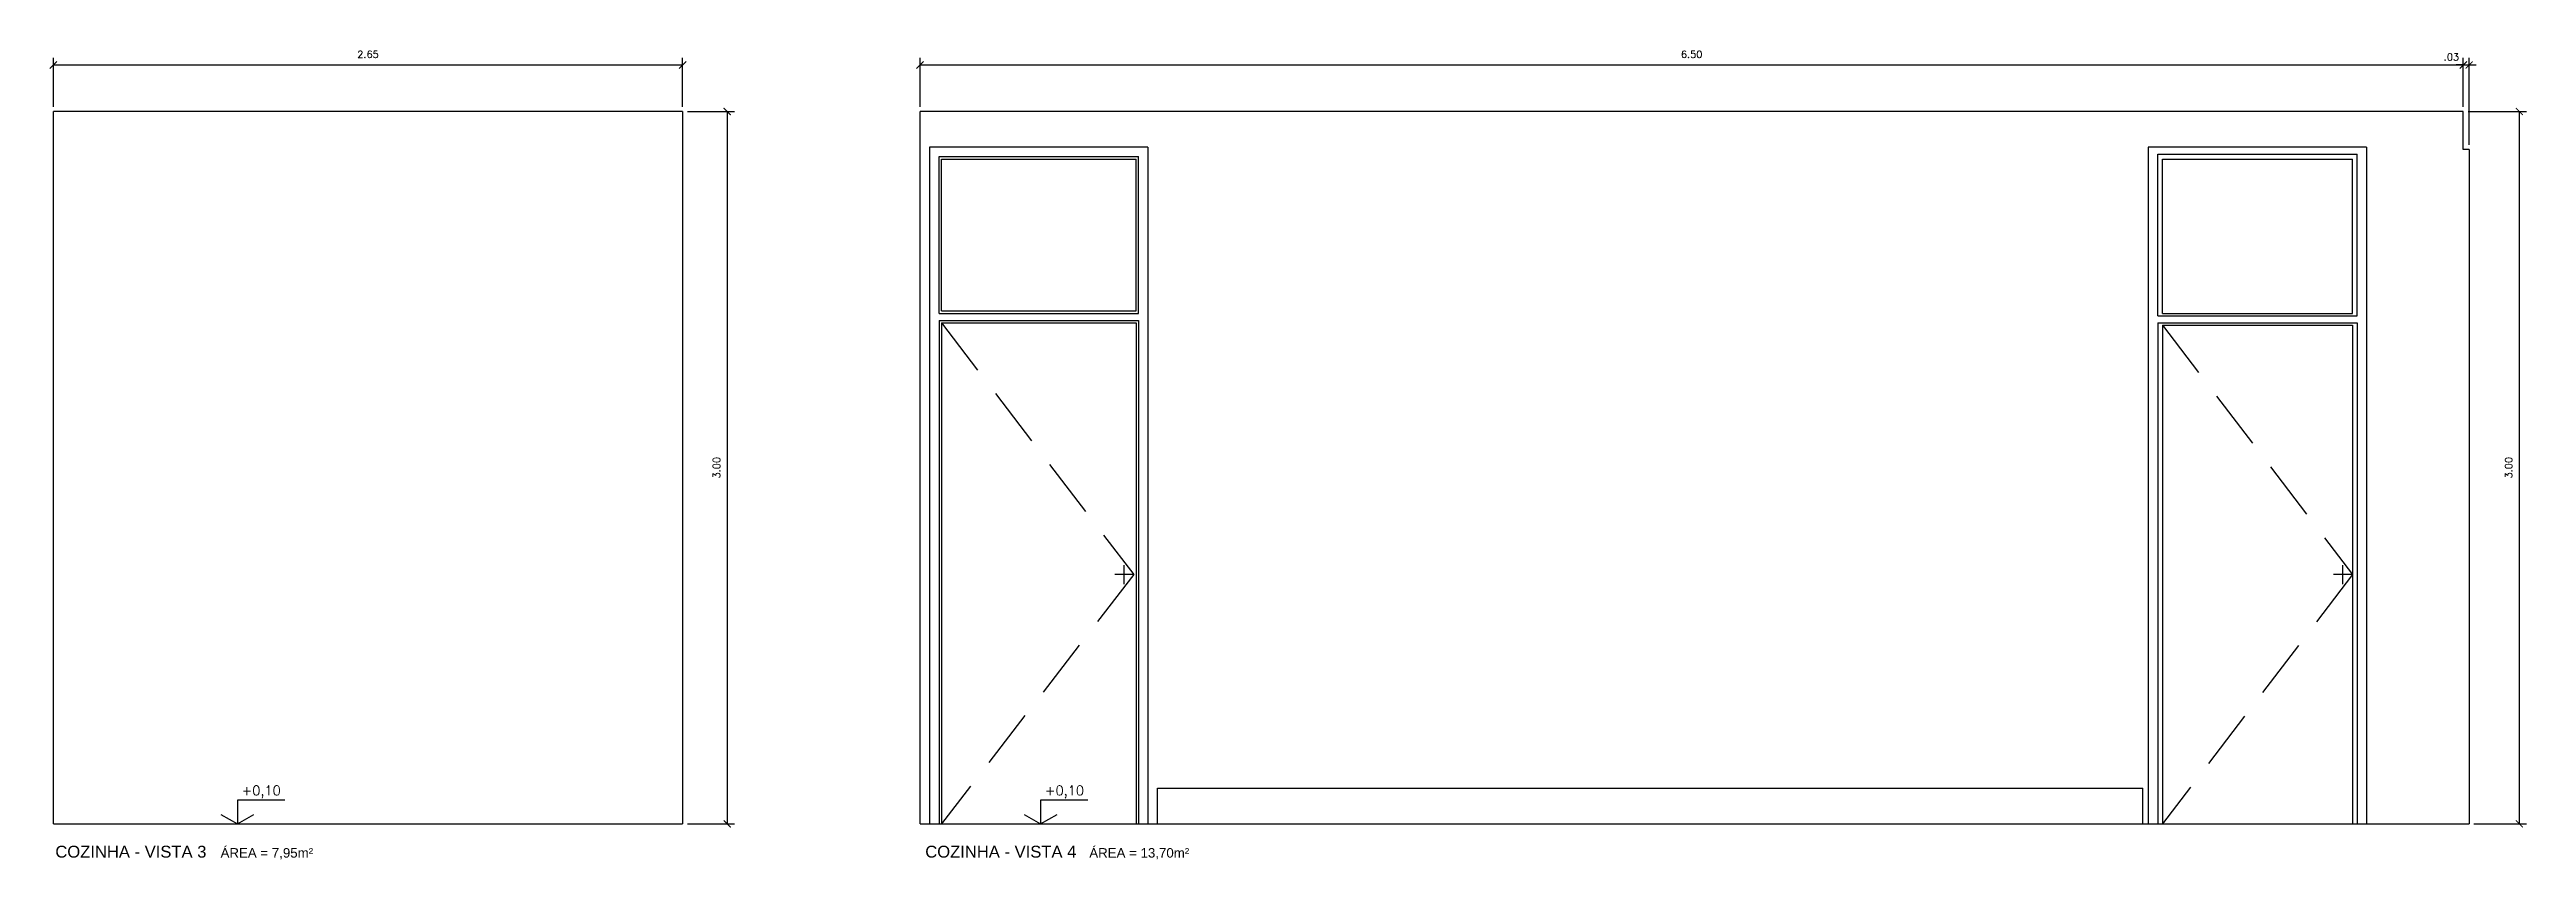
# Model space of a CAD drawing. Header units: millimetres. Extents: x 1 to 250, y 10 to 22.
# Drawn here: x 13.91 to 24.34, y 18.14 to 21.55 of the extents above; entities that cross this region are included whole.
import ezdxf

# ---------------------------------------------------------------- set-up
doc = ezdxf.new("R2010")
doc.units = ezdxf.units.MM
doc.linetypes.add('HIDDEN', pattern=[0.375, 0.25, -0.125])
for name, color, linetype in [('COTAS', 1, 'Continuous'), ('LPROJ', 7, 'HIDDEN'), ('LVISTA02', 1, 'Continuous'), ('NOTAS', 2, 'Continuous'), ('REVEST', 2, 'Continuous')]:
    doc.layers.add(name, color=color, linetype=linetype)
doc.styles.add('60-20', font='romans.shx', dxfattribs={"height": 0.03})
doc.styles.add('60-50', font='romans.shx', dxfattribs={"height": 0.075})
doc.styles.add('80-20', font='romans.shx', dxfattribs={"height": 0.04})
doc.styles.add('ARIAL', font='arial.ttf', dxfattribs={"height": 0.05})
doc.dimstyles.new('20', dxfattribs={"dimtxt": 0.1, "dimasz": 0.075, "dimexe": 0.075, "dimexo": 0.05, "dimgap": 0.075, "dimtad": 1, "dimzin": 4, "dimdsep": 46, "dimtxsty": '60-50', "dimblk1": 'ARCHTICK', "dimblk2": 'ARCHTICK', "dimsah": 1, "dimcen": 2.5, "dimclrt": 3, "dimadec": 0, "dimazin": 0, "dimtfac": 1, "dimtmove": 2, "dimatfit": 3, "dimldrblk": 'ARCHTICK', "dimfxl": 1, "dimarcsym": 0})

msp = doc.modelspace()

# ---------------------------------------------------------------- texts
at = {"layer": 'NOTAS', "color": 3, "style": '80-20'}
for p in [(14.72, 18.412), (18.103, 18.412)]:
    msp.add_text('+0,10', height=0.04, dxfattribs=at).set_placement(p)
at = {"layer": 'NOTAS', "style": 'ARIAL'}
for s, height, p in [('COZINHA - VISTA 3', 0.05, (13.935, 18.149)), ('ÁREA = 7,95m²', 0.04, (14.631, 18.149)), ('COZINHA - VISTA 4', 0.05, (17.599, 18.149)), ('ÁREA = 13,70m²', 0.04, (18.29, 18.149))]:
    msp.add_text(s, height=height, dxfattribs=at).set_placement(p)

# ---------------------------------------------------------------- blocks, each defined once
blk = doc.blocks.new('_ARCHTICK')
at = {"color": 0, "linetype": 'ByBlock', "const_width": 0.15}
blk.add_lwpolyline([(-0.5, -0.5), (0.5, 0.5)], dxfattribs=at)
blk = doc.blocks.new('*D20')
at = {"color": 0, "linetype": 'ByBlock'}
for p, q in [((12.796, 21.311), (12.796, 21.517)), ((15.446, 21.311), (15.446, 21.517)), ((12.796, 21.487), (15.446, 21.487))]:
    blk.add_line(p, q, dxfattribs=at)
at = {"layer": 'DEFPOINTS', "color": 0, "linetype": 'ByBlock'}
for p in [(15.446, 21.487), (12.796, 21.291), (15.446, 21.291)]:
    blk.add_point(p, dxfattribs=at)
at = {"color": 0, "linetype": 'ByBlock', "xscale": 0.03, "yscale": 0.03, "zscale": 0.03, "rotation": 180}
blk.add_blockref('_ARCHTICK', (12.796, 21.487), dxfattribs=at)
at = {"color": 0, "linetype": 'ByBlock', "xscale": 0.03, "yscale": 0.03, "zscale": 0.03}
blk.add_blockref('_ARCHTICK', (15.446, 21.487), dxfattribs=at)
at = {"color": 3, "linetype": 'ByBlock', "insert": (14.121, 21.532), "char_height": 0.03, "attachment_point": 5, "style": '60-20'}
blk.add_mtext('2.65', dxfattribs=at)
blk = doc.blocks.new('*D21')
at = {"color": 0, "linetype": 'ByBlock'}
for p, q in [((15.466, 21.291), (15.664, 21.291)), ((15.634, 21.291), (15.634, 18.291)), ((15.466, 18.291), (15.664, 18.291))]:
    blk.add_line(p, q, dxfattribs=at)
at = {"layer": 'DEFPOINTS', "color": 0, "linetype": 'ByBlock'}
for p in [(15.446, 21.291), (15.446, 18.291), (15.634, 18.291)]:
    blk.add_point(p, dxfattribs=at)
at = {"color": 0, "linetype": 'ByBlock', "xscale": 0.03, "yscale": 0.03, "zscale": 0.03}
for p, rotation in [((15.634, 21.291), 90), ((15.634, 18.291), 270)]:
    blk.add_blockref('_ARCHTICK', p, dxfattribs=dict(at, rotation=rotation))
at = {"color": 3, "linetype": 'ByBlock', "insert": (15.589, 19.791), "char_height": 0.03, "attachment_point": 5, "rotation": 90, "style": '60-20'}
blk.add_mtext('3.00', dxfattribs=at)
blk = doc.blocks.new('*D22')
at = {"color": 0, "linetype": 'ByBlock'}
for p, q in [((16.446, 21.311), (16.446, 21.517)), ((22.946, 21.311), (22.946, 21.517)), ((16.446, 21.487), (22.946, 21.487))]:
    blk.add_line(p, q, dxfattribs=at)
at = {"layer": 'DEFPOINTS', "color": 0, "linetype": 'ByBlock'}
for p in [(22.946, 21.487), (16.446, 21.291), (22.946, 21.291)]:
    blk.add_point(p, dxfattribs=at)
at = {"color": 0, "linetype": 'ByBlock', "xscale": 0.03, "yscale": 0.03, "zscale": 0.03, "rotation": 180}
blk.add_blockref('_ARCHTICK', (16.446, 21.487), dxfattribs=at)
at = {"color": 0, "linetype": 'ByBlock', "xscale": 0.03, "yscale": 0.03, "zscale": 0.03}
blk.add_blockref('_ARCHTICK', (22.946, 21.487), dxfattribs=at)
at = {"color": 3, "linetype": 'ByBlock', "insert": (19.696, 21.532), "char_height": 0.03, "attachment_point": 5, "style": '60-20'}
blk.add_mtext('6.50', dxfattribs=at)
blk = doc.blocks.new('*D23')
at = {"color": 0, "linetype": 'ByBlock'}
for p, q in [((22.946, 21.311), (22.946, 21.517)), ((22.971, 21.151), (22.971, 21.517)), ((22.946, 21.487), (22.916, 21.487)), ((22.946, 21.487), (22.971, 21.487)), ((22.946, 21.487), (22.971, 21.487)), ((22.971, 21.487), (23.001, 21.487))]:
    blk.add_line(p, q, dxfattribs=at)
at = {"layer": 'DEFPOINTS', "color": 0, "linetype": 'ByBlock'}
for p in [(22.971, 21.487), (22.946, 21.291), (22.971, 21.131)]:
    blk.add_point(p, dxfattribs=at)
at = {"color": 0, "linetype": 'ByBlock', "xscale": 0.03, "yscale": 0.03, "zscale": 0.03}
blk.add_blockref('_ARCHTICK', (22.946, 21.487), dxfattribs=at)
at = {"color": 0, "linetype": 'ByBlock', "xscale": 0.03, "yscale": 0.03, "zscale": 0.03, "rotation": 180}
blk.add_blockref('_ARCHTICK', (22.971, 21.487), dxfattribs=at)
at = {"color": 3, "linetype": 'ByBlock', "insert": (22.896, 21.521), "char_height": 0.03, "attachment_point": 5, "style": '60-20'}
blk.add_mtext('.03', dxfattribs=at)
blk = doc.blocks.new('*D24')
at = {"color": 0, "linetype": 'ByBlock'}
for p, q in [((22.966, 21.291), (23.212, 21.291)), ((23.182, 21.291), (23.182, 18.291)), ((22.991, 18.291), (23.212, 18.291))]:
    blk.add_line(p, q, dxfattribs=at)
at = {"layer": 'DEFPOINTS', "color": 0, "linetype": 'ByBlock'}
for p in [(22.946, 21.291), (22.971, 18.291), (23.182, 18.291)]:
    blk.add_point(p, dxfattribs=at)
at = {"color": 0, "linetype": 'ByBlock', "xscale": 0.03, "yscale": 0.03, "zscale": 0.03}
for p, rotation in [((23.182, 21.291), 90), ((23.182, 18.291), 270)]:
    blk.add_blockref('_ARCHTICK', p, dxfattribs=dict(at, rotation=rotation))
at = {"color": 3, "linetype": 'ByBlock', "insert": (23.137, 19.791), "char_height": 0.03, "attachment_point": 5, "rotation": 90, "style": '60-20'}
blk.add_mtext('3.00', dxfattribs=at)

# ---------------------------------------------------------------- dimensions: what is measured, and where the dimension line sits
at = {"layer": 'COTAS'}
for base, p1, p2, picture, middle in [((16.577, 21.487), (13.927, 21.291), (16.577, 21.291), '*D20', (15.252, 21.532)), ((24.077, 21.487), (17.577, 21.291), (24.077, 21.291), '*D22', (20.827, 21.532))]:
    dim = msp.add_linear_dim(base=base, p1=p1, p2=p2, dimstyle='20', override={"dimtxt": 0.02, "dimasz": 0.03, "dimexe": 0.03, "dimexo": 0.02, "dimgap": 0.03, "dimtxsty": '60-20'}, dxfattribs=at)
    dim.commit()
    dim.dimension.update_dxf_attribs({"geometry": picture, "text_midpoint": middle, "insert": (1.131, 0)})
dim = msp.add_linear_dim(base=(24.102204445, 21.487349858), p1=(24.077204445, 21.29086578), p2=(24.102204445, 21.130865775), dimstyle='20', override={"dimtxt": 0.02, "dimasz": 0.03, "dimexe": 0.03, "dimexo": 0.02, "dimgap": 0.03, "dimtxsty": '60-20'}, dxfattribs=at)
dim.commit()
dim.dimension.update_dxf_attribs({"geometry": '*D23', "text_midpoint": (24.027057472, 21.521379217), "dimtype": 160, "insert": (1.130898266, 0)})
for base, p1, p2, picture, middle in [((16.765, 18.291), (16.577, 21.291), (16.577, 18.291), '*D21', (16.72, 19.791)), ((24.313, 18.291), (24.077, 21.291), (24.102, 18.291), '*D24', (24.268, 19.791))]:
    dim = msp.add_linear_dim(base=base, p1=p1, p2=p2, angle=90, dimstyle='20', override={"dimtxt": 0.02, "dimasz": 0.03, "dimexe": 0.03, "dimexo": 0.02, "dimgap": 0.03, "dimtxsty": '60-20'}, dxfattribs=at)
    dim.commit()
    dim.dimension.update_dxf_attribs({"geometry": picture, "text_midpoint": middle, "insert": (1.131, 0)})

# ---------------------------------------------------------------- linework, layer by layer
at = {"layer": 'LPROJ'}
for p, q in [((17.667, 20.401), (18.477, 19.341)), ((22.81, 20.391), (23.61, 19.341)), ((18.477, 19.341), (17.667, 18.291)), ((23.61, 19.341), (22.81, 18.291))]:
    msp.add_line(p, q, dxfattribs=at)
at = {"layer": 'LVISTA02'}
for p, q in [((17.617, 21.141), (17.617, 18.291)), ((18.537, 21.141), (17.617, 21.141)), ((17.657, 20.441), (17.657, 21.101)), ((17.657, 21.101), (18.497, 21.101)), ((17.667, 21.091), (18.487, 21.091)), ((17.667, 20.451), (17.667, 21.091)), ((18.487, 20.451), (18.487, 21.091)), ((18.497, 20.441), (18.497, 21.101)), ((18.537, 21.141), (18.537, 18.291)), ((22.75, 21.141), (22.75, 18.291)), ((23.67, 21.141), (22.75, 21.141)), ((22.79, 20.431), (22.79, 21.111)), ((22.79, 21.111), (23.63, 21.111)), ((22.81, 20.441), (22.81, 21.091)), ((22.81, 21.091), (23.61, 21.091)), ((23.61, 20.441), (23.61, 21.091)), ((23.63, 20.431), (23.63, 21.111)), ((23.67, 21.141), (23.67, 18.291)), ((17.667, 20.451), (18.487, 20.451)), ((17.657, 20.441), (18.497, 20.441)), ((17.657, 20.411), (17.657, 18.291)), ((17.657, 20.411), (18.497, 20.411)), ((17.667, 20.401), (17.667, 18.291)), ((17.667, 20.401), (18.487, 20.401)), ((18.487, 20.401), (18.487, 18.291)), ((18.497, 20.411), (18.497, 18.291)), ((22.79, 20.431), (23.63, 20.431)), ((22.79, 20.401), (22.79, 18.291)), ((22.79, 20.401), (23.63, 20.401)), ((22.81, 20.441), (23.61, 20.441)), ((22.81, 20.391), (22.81, 18.291)), ((22.81, 20.391), (23.61, 20.391)), ((23.61, 20.391), (23.61, 18.291)), ((23.63, 20.401), (23.63, 18.291)), ((18.577, 18.441), (22.727, 18.441)), ((18.577, 18.291), (18.577, 18.441)), ((22.727, 18.291), (22.727, 18.441))]:
    msp.add_line(p, q, dxfattribs=at)
at = {"layer": 'NOTAS'}
for p, q in [((18.477, 19.341), (18.397, 19.341)), ((18.437, 19.301), (18.437, 19.381)), ((23.61, 19.341), (23.53, 19.341)), ((23.57, 19.301), (23.57, 19.381))]:
    msp.add_line(p, q, dxfattribs=at)
for points in [[(14.902, 18.391), (14.702, 18.391), (14.702, 18.291)], [(18.284, 18.391), (18.084, 18.391), (18.084, 18.291)]]:
    msp.add_lwpolyline(points, dxfattribs=at)
at = {"layer": 'NOTAS', "color": 3}
for points in [[(14.632, 18.331), (14.702, 18.291), (14.771, 18.331)], [(18.015, 18.331), (18.084, 18.291), (18.154, 18.331)]]:
    msp.add_lwpolyline(points, dxfattribs=at)
at = {"layer": 'REVEST'}
for p, q in [((13.927, 18.291), (13.927, 21.291)), ((16.577, 21.291), (13.927, 21.291)), ((16.577, 21.291), (16.577, 18.291)), ((24.077, 21.291), (17.577, 21.291)), ((17.577, 18.291), (17.577, 21.291)), ((24.077, 21.131), (24.077, 21.291)), ((24.102, 21.131), (24.077, 21.131)), ((24.102, 21.131), (24.102, 18.291)), ((13.927, 18.291), (16.577, 18.291)), ((17.577, 18.291), (24.102, 18.291))]:
    msp.add_line(p, q, dxfattribs=at)

msp.set_redraw_order([(e.dxf.handle, doc.entitydb.next_handle()) for e in msp.query("TEXT MTEXT ATTDEF DIMENSION ARC_DIMENSION")])  # texts and dimensions are drawn at this point

doc.saveas('drawing.dxf')
